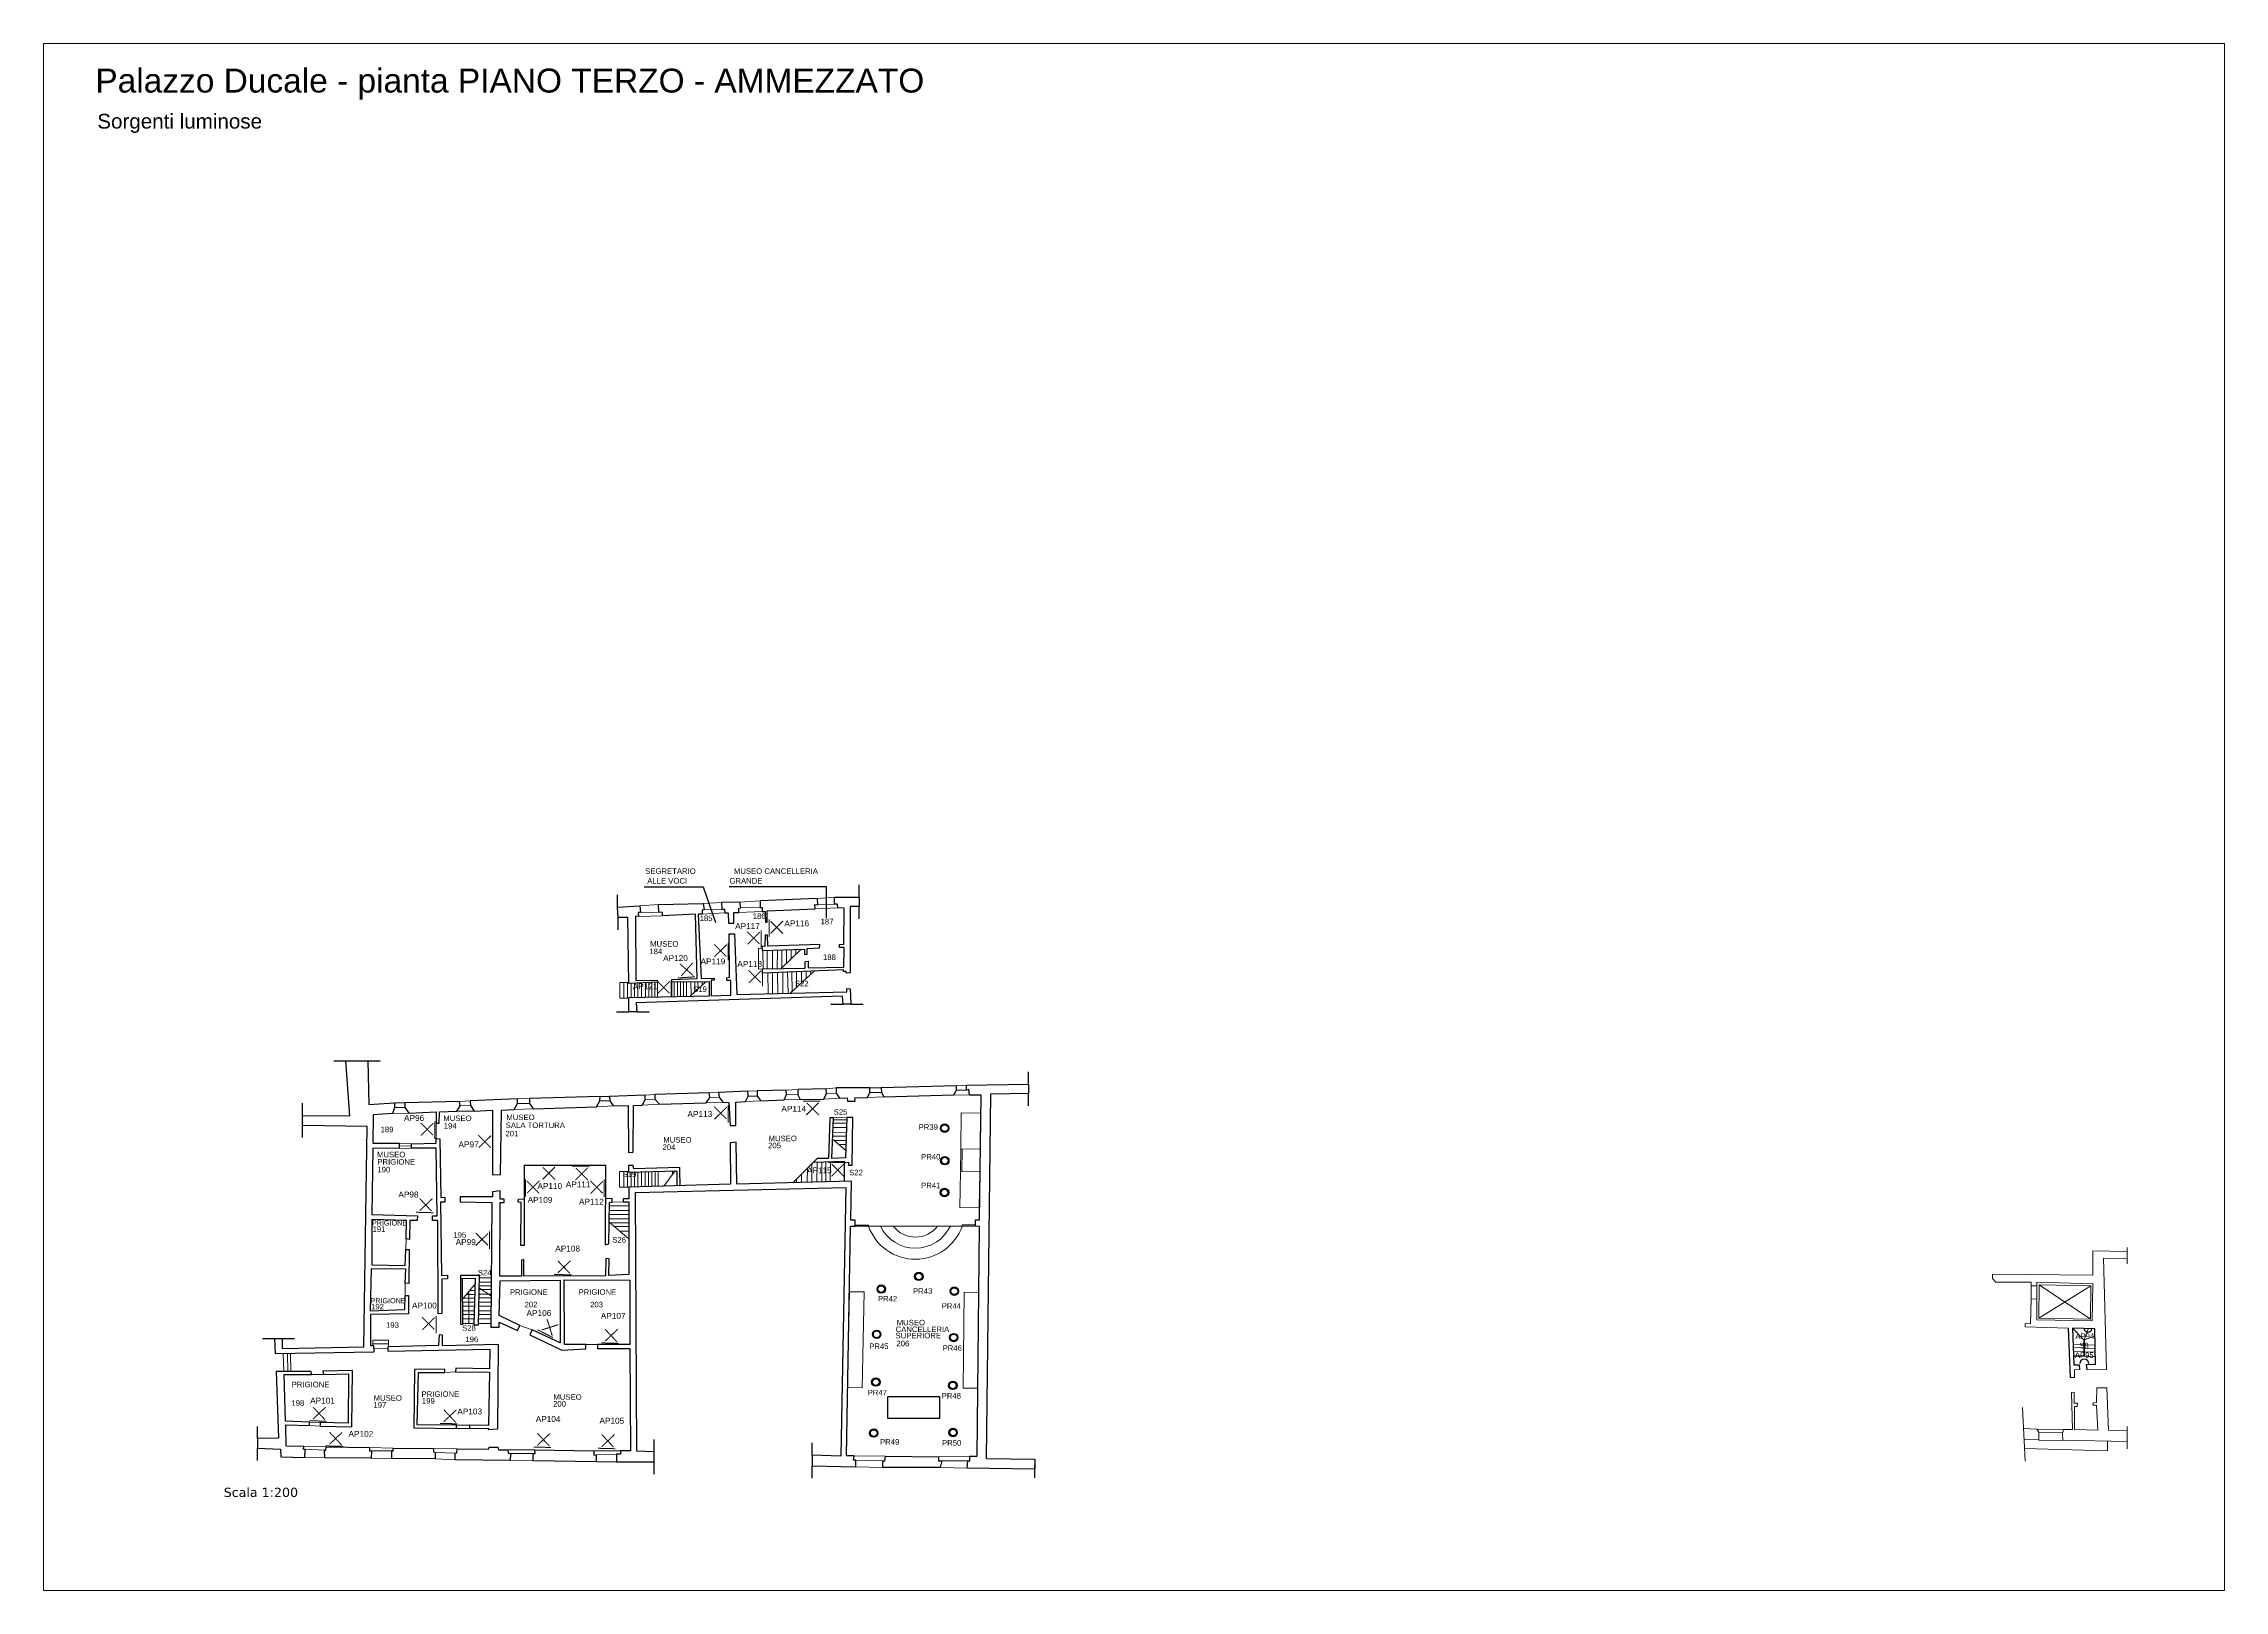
# Model space of a CAD drawing. Header units: millimetres. Extents: x 195 to 76808, y -2861 to 4318.
# Drawn here: x 62052 to 67972, y 109 to 4309 of the extents above; entities that cross this region are included whole.
import ezdxf
from ezdxf.enums import TextEntityAlignment as Align

# ---------------------------------------------------------------- set-up
doc = ezdxf.new("R2010")
doc.units = ezdxf.units.MM
for name, color, linetype, lineweight in [('_sottile', 253, 'Continuous', 5), ('LAMPADINE', 30, 'Continuous', 30), ('muri', 7, 'Continuous', 9), ('num.vani', 66, 'Continuous', 9)]:
    doc.layers.add(name, color=color, linetype=linetype, lineweight=lineweight)
doc.styles.add('ducale_200', font='arial.ttf', dxfattribs={"height": 1})
doc.styles.get("Standard").update_dxf_attribs({"font": 'arial.ttf'})

# ---------------------------------------------------------------- blocks, each defined once
blk = doc.blocks.new('re')
at = {"const_width": 0.3}
for points in [[(51.55, 419.05), (51.66, 413.81)], [(55.72, 418.12), (52.08, 414.34)], [(52.09, 417.95), (55.87, 414.31)]]:
    blk.add_lwpolyline(points, dxfattribs=at)
blk = doc.blocks.new('FB')
h = blk.add_hatch(color=256)
edge = h.paths.add_edge_path(flags=16)
edge.add_arc((323.34, 430.98), 1.01, 0, 360)
edge = h.paths.add_edge_path()
edge.add_arc((323.34, 430.98), 1.27, 0, 360)
for radius in [1.27, 1.01]:
    blk.add_circle((323.34, 430.98), radius)

msp = doc.modelspace()

# ---------------------------------------------------------------- linework, layer by layer
at = {"layer": '_sottile'}
for p, q in [((64542.6, 1405.8), (64541.3, 1307.8)), ((64596, 1405), (64542.6, 1405.8)), ((64541.3, 1307.8), (64540.5, 1246.1)), ((64541.3, 1307.8), (64594.7, 1307)), ((64545.3, 1307.7), (64544.5, 1246)), ((63615.3, 1246.3), (63615.3, 1203.8)), ((64141.4, 1271.2), (64085.9, 1215.8)), ((64540.5, 1246.1), (64539.2, 1148.1)), ((64593.9, 1245.4), (64540.5, 1246.1)), ((64539.2, 1148.1), (64592.5, 1147.4)), ((64255.3, 1100.6), (64291.1, 1100.7)), ((64255.3, 1097.6), (64581.5, 1098.2)), ((64291.1, 1097.7), (64291.1, 1100.7)), ((64545.7, 1101.2), (64581.5, 1101.2)), ((64545.7, 1098.2), (64545.7, 1101.2)), ((67615.1, 965), (67615.1, 1031.1)), ((67615.1, 1031.1), (67707.9, 1028.7)), ((67707.9, 1009), (67644, 1010.6)), ((67644, 1010.6), (67651.5, 708.6)), ((67707.9, 1040), (67707.9, 995.3)), ((67341.9, 955.9), (67342.7, 967.3)), ((67351.1, 945.3), (67341.9, 955.9)), ((67342.7, 967.3), (67615.1, 965)), ((67447.4, 945.3), (67351.1, 945.3)), ((67445.9, 833), (67447.4, 900.6)), ((67447.4, 935.5), (67447.4, 945.3)), ((67462.6, 935.5), (67447.4, 935.5)), ((67447.4, 900.6), (67462.6, 899.8)), ((67614.4, 940.8), (67462.6, 946.1)), ((67462.6, 946.1), (67462.6, 935.5)), ((67462.6, 899.8), (67462.6, 843.6)), ((67612.8, 840.6), (67614.4, 940.8)), ((67430.7, 824.1), (67430.7, 833.1)), ((67430.7, 833.1), (67445.9, 833)), ((67462.6, 843.6), (67612.8, 840.6)), ((67548.3, 820.9), (67430.7, 824.1)), ((67565, 687.3), (67553.7, 686.6)), ((67578.7, 708.6), (67565, 707.8)), ((67565, 707.8), (67565, 687.3)), ((67651.5, 708.6), (67599.2, 707.8)), ((67625.7, 659.2), (67625, 619)), ((67652.3, 658.5), (67625.7, 659.2)), ((67656.9, 543.9), (67652.3, 658.5)), ((67423.9, 605), (67431, 460)), ((67563.8, 647.1), (67557, 646.4)), ((67557, 646.4), (67559.2, 545.5)), ((67563.8, 616.8), (67563.8, 647.1)), ((67572.9, 616.8), (67563.8, 616.8)), ((67564.5, 608.4), (67572.1, 608.4)), ((67565.3, 545.5), (67564.5, 608.4)), ((67572.1, 608.4), (67572.9, 616.8)), ((67615.9, 618.3), (67615.1, 611.4)), ((67615.1, 611.4), (67625, 611.4)), ((67625, 619), (67615.9, 618.3)), ((67625, 611.4), (67628, 543.9)), ((67462.8, 547), (67426.7, 548.1)), ((67468.1, 538.6), (67463.1, 546.5)), ((67463.1, 546.5), (67536.2, 545.7)), ((67468.1, 516.9), (67468.1, 538.6)), ((67532.6, 536.4), (67468.1, 538.6)), ((67536.2, 545.7), (67532.6, 536.4)), ((67532.6, 536.4), (67533.4, 516.4)), ((67536.2, 545.7), (67559.2, 545.5)), ((67628, 543.9), (67565.3, 545.5)), ((67707.7, 542.4), (67656.9, 543.9)), ((67707.9, 541.7), (67707.7, 542.4)), ((67707.9, 553.7), (67707.9, 492.8)), ((67428.1, 518.4), (67468.1, 517.3)), ((67468.1, 516.9), (67533.4, 516.1)), ((67533.4, 516.4), (67707.9, 512.9))]:
    msp.add_line(p, q, dxfattribs=at)
for points in [[(63670.4, 1967.2), (63721.2, 1971)], [(63842.6, 1974), (63891.9, 1976.3)], [(63844.5, 1956.5), (63892.7, 1958.1)], [(63942, 1977.8), (63996.6, 1980.8)], [(63996.6, 1963.4), (63944.3, 1961.9)], [(64146.1, 1959.6), (64207.6, 1961.9)], [(64153, 1987.7), (64199.2, 1991.4)], [(64153.7, 1970.2), (64199.2, 1971.7)], [(63666.6, 1938.3), (63732.2, 1940.6)], [(63721.6, 1950.1), (63671.9, 1949.7)], [(63839.9, 1945.2), (63901, 1949)], [(63939, 1949.7), (64002.7, 1952)], [(64001.7, 1852.7), (63992.5, 1851.8), (63992.8, 1795.7), (64003.5, 1796.2)], [(64004.2, 1846.6), (64005, 1796.2)], [(64015.6, 1847), (64015.6, 1796.4)], [(64030, 1847.4), (64030, 1796.8)], [(64043.7, 1847.9), (64042.9, 1797)], [(64107.9, 1850), (64054.4, 1797.3)], [(64055.8, 1848.3), (64055.8, 1798.7)], [(64068, 1848.7), (64068, 1810.7)], [(64080.9, 1849.1), (64080.9, 1823.4)], [(64093.8, 1849.5), (64093.8, 1836.1)], [(64017.8, 1785.6), (64018.7, 1728.8)], [(64030.8, 1786.1), (64030, 1729.1)], [(64043.6, 1786.6), (64045.3, 1729.5)], [(64058.1, 1787.1), (64058.1, 1729.8)], [(64070.9, 1787.6), (64072.7, 1730.1)], [(64143.8, 1790.5), (64078.3, 1730.3)], [(64083.1, 1788.1), (64083.9, 1735.4)], [(64095.2, 1788.5), (64095.9, 1746.4)], [(64108.9, 1789.1), (64109.4, 1758.8)], [(64121.8, 1789.5), (64122.1, 1770.6)], [(64133.9, 1790), (64134.2, 1781.7)], [(63640, 1759.2), (63615.7, 1759.2), (63615.7, 1716.8), (63640.8, 1716.8)], [(63627.1, 1759.2), (63627.1, 1716.8)], [(63637, 1716.8), (63637, 1759.2)], [(63646.8, 1719.2), (63646.8, 1757.2)], [(63655.9, 1719.3), (63655.9, 1757.6)], [(63665, 1719.5), (63665, 1757.9)], [(63674.9, 1719.7), (63674.9, 1758.3)], [(63685.5, 1720), (63685.5, 1758.7)], [(63694.6, 1720.2), (63694.6, 1759.1)], [(63703, 1720.3), (63703, 1759.4)], [(63711.3, 1720.5), (63711.3, 1759.7)], [(63718, 1720.6), (63718.2, 1760)], [(63757.6, 1760), (63757.5, 1721.5)], [(63763.7, 1760.1), (63763.7, 1721.6)], [(63772.8, 1760.2), (63772.8, 1721.8)], [(63781.1, 1760.4), (63781.1, 1722)], [(63788.7, 1760.5), (63788.7, 1722.1)], [(63797.1, 1760.6), (63797.1, 1722.3)], [(63849.5, 1761.4), (63807.2, 1722.5)], [(63808.4, 1760.8), (63809.3, 1724.4)], [(63819.8, 1760.9), (63819.8, 1734.1)], [(63828, 1761.1), (63829.1, 1742.6)], [(63839.6, 1752.3), (63839.6, 1761.2)], [(64529.9, 1479.1), (64557.2, 1480.7)], [(63004.7, 1432.9), (63032.8, 1432.9)], [(63180.8, 1436.6), (63209.6, 1438.2)], [(63182.3, 1424.5), (63210.3, 1425.3)], [(63337.8, 1431.3), (63370.5, 1430.6)], [(63338.6, 1443.5), (63371.2, 1444.2)], [(63552.6, 1422.2), (63598.1, 1424.5)], [(63561.7, 1438.2), (63589, 1438.2)], [(63562.4, 1449.5), (63588.2, 1450.3)], [(63676.3, 1426), (63723.3, 1429.1)], [(63684.6, 1453.3), (63711.2, 1455.6)], [(63684.6, 1441.2), (63711.2, 1442.7)], [(63850, 1432.9), (63895.6, 1434.4)], [(63858.9, 1459.4), (63884.2, 1460.9)], [(63859.9, 1447.3), (63885.7, 1448.4)], [(63957, 1435.9), (63998.8, 1438.2)], [(63963.1, 1464.7), (63988.9, 1465.5)], [(63964.6, 1451.1), (63988.9, 1451.1)], [(64062.5, 1440.4), (64105.7, 1442)], [(64067.8, 1467), (64098.9, 1469.3)], [(64068.6, 1454.9), (64098.9, 1454.1)], [(64170.2, 1442.7), (64212.7, 1445)], [(64176.3, 1470.8), (64202.9, 1473.1)], [(64177.1, 1457.9), (64203.6, 1458.7)], [(64288.6, 1447.3), (64332.6, 1448.8)], [(64294.7, 1473.1), (64325.8, 1473.1)], [(64294.7, 1460.9), (64326.6, 1460.9)], [(64522.3, 1454.1), (64564.8, 1453.3)], [(64529.9, 1467), (64557.2, 1467)], [(62998.6, 1403.3), (63043.4, 1404.8)], [(63004.7, 1420), (63032.8, 1420)], [(63117.8, 1377.5), (63117, 1335.7)], [(63173.9, 1410.1), (63220.2, 1410.1)], [(63329.5, 1414.6), (63381.1, 1416.2)], [(64231.5, 1365.3), (64195, 1365.3)], [(64231.9, 1377.5), (64195.5, 1377.5)], [(64232.3, 1386.6), (64195.9, 1386.6)], [(64232.5, 1392.6), (64196.1, 1391.9)], [(63016.9, 1322.8), (63050.2, 1321.3)], [(63016.9, 1315.6), (63050.2, 1315.2)], [(63016.9, 1308.4), (63050.2, 1309.2)], [(64229.4, 1303.4), (64193.7, 1334)], [(64230.7, 1342.6), (64194.1, 1342.6)], [(64231.1, 1352.3), (64194.5, 1353.3)], [(64230.3, 1330.4), (64197.9, 1330.4)], [(64229.9, 1319.8), (64210.3, 1319.8)], [(63639.6, 1246.3), (63615.3, 1246.3), (63615.3, 1203.8), (63640.3, 1203.8)], [(63626.7, 1246.3), (63626.7, 1203.8)], [(63636.5, 1203.8), (63636.5, 1246.3)], [(63646.4, 1204), (63646.4, 1244.2)], [(63655.5, 1204.3), (63655.5, 1244.5)], [(63664.6, 1204.5), (63664.6, 1244.7)], [(63674.5, 1204.8), (63674.5, 1245)], [(63685.1, 1205.2), (63685.1, 1245.3)], [(63694.2, 1205.4), (63694.2, 1245.6)], [(63703.1, 1205.7), (63703.1, 1245.8)], [(63712, 1205.9), (63712, 1246)], [(63720.1, 1206.1), (63720.3, 1246.2)], [(63766.1, 1247.6), (63735.8, 1206.7)], [(63759, 1247.4), (63759, 1238)], [(64124.7, 1216.7), (64125.5, 1255.3)], [(64137.6, 1217), (64137.6, 1267.4)], [(64150.5, 1217.3), (64151.4, 1271.6)], [(64164.2, 1217.7), (64164.2, 1272.1)], [(64175.6, 1217.9), (64175.6, 1272.5)], [(64186.9, 1218.2), (64187.8, 1272.9)], [(64095.9, 1216), (64095.9, 1225.7)], [(64109.5, 1216.3), (64109.5, 1239.4)], [(63640.6, 1129.3), (63587.6, 1129.3)], [(63640.6, 1140), (63587.8, 1140)], [(63640.6, 1152.9), (63588.1, 1152.9)], [(63625.4, 1163.5), (63595.1, 1162.7)], [(63640.6, 1063.7), (63587.1, 1108.2)], [(63640.6, 1117.9), (63587.3, 1117.9)], [(63640.6, 1106.6), (63589.1, 1106.6)], [(63640.6, 1096.7), (63601, 1096.7)], [(63616.5, 1083.8), (63640.6, 1083.8)], [(63035.8, 1063.3), (63035.1, 1034.5)], [(63266.9, 957.5), (63233.7, 957.5)], [(63033.5, 943.4), (63033.5, 909.3)], [(63224, 941.7), (63188.3, 898.5)], [(63222.7, 891.8), (63188.3, 891.8)], [(63223, 902.7), (63191.7, 902.7)], [(63223.2, 912.6), (63199.9, 912.6)], [(63206, 835.3), (63206, 855.7), (63205.8, 916.8)], [(63223.5, 922.9), (63208.5, 922.9)], [(63223.8, 935.3), (63219.2, 935.3)], [(63266.4, 891.8), (63232.5, 891.8)], [(63266.5, 902.8), (63232.7, 902.8)], [(63266.5, 912.7), (63232.9, 912.7)], [(63266.7, 925.6), (63233.1, 925.6)], [(63266.5, 908.9), (63233.2, 930.6)], [(63266.7, 935.5), (63233.3, 935.5)], [(63266.8, 946.1), (63233.5, 946.1)], [(67447.4, 935.5), (67447.4, 900.6)], [(67462.6, 935.5), (67462.6, 899.8)], [(67609, 936.2), (67608.3, 845.2), (67467.9, 848.2), (67469.4, 938.5), (67609, 936.2)], [(67609, 936.2), (67467.9, 848.2)], [(67608.3, 845.2), (67469.4, 938.5)], [(63222.4, 880.4), (63188.4, 880.4)], [(63222, 868.3), (63188.5, 868.3)], [(63221.7, 857.7), (63188.6, 857.7)], [(63221.4, 846), (63188.6, 846)], [(63221.1, 833.9), (63188.7, 833.9)], [(63265.8, 833.9), (63231.3, 833.9)], [(63265.9, 846), (63231.6, 846)], [(63266, 857.7), (63231.8, 857.7)], [(63266.1, 868.3), (63232, 868.3)], [(63266.3, 880.4), (63232.2, 880.4)], [(62988.4, 770.5), (62988.2, 788.6), (62945.3, 788.4), (62945.5, 773.8)], [(62988.3, 778.4), (62945.5, 778)], [(63344.7, 828.1), (63378, 815.9)], [(63523.7, 776.5), (63555.6, 776.5)], [(67590.2, 789.2), (67559.9, 820.9)], [(67590.2, 775.5), (67561.1, 776.1)], [(67562.1, 744.2), (67591.9, 744.5), (67592, 789.1), (67590.2, 789.2), (67590.2, 746.2), (67562.1, 746)], [(67591.1, 789.1), (67601.6, 819.4)], [(67592, 789.1), (67620.1, 799.2)], [(67592, 775.4), (67620.7, 774.9)], [(62702.3, 751.1), (62703.7, 703.5)], [(62713.5, 751.3), (62714.3, 703.4)], [(62722.2, 751.5), (62723, 703.3)], [(62986.5, 765.3), (62947.7, 764.7)], [(67590.2, 767), (67561.4, 768.1)], [(67590.2, 757.3), (67561.7, 758.1)], [(67591.9, 744.5), (67621.4, 744.2)], [(67592, 766.8), (67620.9, 765.9)], [(67592, 757), (67621.2, 755.9)], [(62811.2, 695.3), (62779.3, 695.3)], [(63140.5, 700.6), (63170.1, 702.1)], [(62774, 565.5), (62802.1, 564.8)], [(62802.1, 554.9), (62774, 556.4)], [(63172.4, 557.2), (63207.3, 557.2)], [(63172.4, 548.8), (63208.8, 548.1)], [(67707.7, 542.4), (67707.9, 542.4)], [(62758.1, 499.5), (62818.5, 498.8)], [(62814.2, 489.9), (62761.9, 491.9)], [(62936.7, 496.7), (63000.9, 495)], [(62997.1, 487.4), (62941.5, 488.1)], [(63110.2, 494.2), (63174.7, 493.4)], [(63168.6, 481.3), (63114.7, 483.6)], [(63312, 490.4), (63385.6, 490.8)], [(63380.3, 480.5), (63320.4, 480.5)], [(63545, 488.1), (63617.8, 488.1)], [(63607.2, 479), (63551.4, 476.8)], [(64337.2, 473), (64252.2, 474.5)], [(67654.6, 513.8), (67654.8, 488), (67429.3, 493.7)], [(62761.1, 469.9), (62814.8, 468.9)], [(62939.5, 467.9), (62997.1, 466.9)], [(63114.7, 466.1), (63168.6, 463.1)], [(63317.3, 461.6), (63381.1, 460.8)], [(63551.4, 457.8), (63607.2, 457.8)], [(64256.7, 462.3), (64329.6, 460.8)], [(64329.6, 442.6), (64256.7, 444.1)], [(64566.3, 473), (64481.4, 471.4)], [(64485.9, 442.6), (64558.8, 441.1)], [(64490.5, 460.8), (64560.3, 460.8)]]:
    msp.add_lwpolyline(points, dxfattribs=at)
for points in [[(64239.1, 919.8), (64234.3, 659.9), (64274.3, 659.1), (64279.1, 919.1)], [(64590.4, 917.9), (64587.9, 657.9), (64547.9, 658.3), (64550.4, 918.2)]]:
    msp.add_lwpolyline(points, close=True, dxfattribs=at)
for radius, start, end in [(135, 199.57153, 340.62909), (105, 205.47724, 334.72338), (75, 216.97021, 323.23041)]:
    msp.add_arc((64418.3, 1142.9), radius, start, end, dxfattribs=at)
at = {"layer": 'LAMPADINE'}
for centre, radius, start, end in [((67601.4, 821.1), 11, 179.20654, 359.20654), ((67591.7, 724.9), 12.1, 359.59075, 179.59075)]:
    msp.add_arc(centre, radius, start, end, dxfattribs=at)
at = {"layer": 'muri', "linetype": 'ByBlock', "lineweight": 30}
for p, q in [((63912.7, 2020), (64176.1, 2020)), ((64176.1, 2020), (64176.1, 1935.4)), ((64186.3, 1391.9), (64182.4, 1281.9)), ((64196.1, 1391.9), (64186.3, 1391.9)), ((64191.5, 1281.1), (64196.1, 1391.9)), ((64232.5, 1392.6), (64228.7, 1283.4)), ((64248.4, 1392.6), (64232.5, 1392.6)), ((64246.9, 1263.6), (64248.4, 1392.6)), ((64594.7, 1307), (64596, 1405)), ((63932, 1325.9), (63915.3, 1324.3)), ((63915.3, 1324.3), (63916.8, 1212)), ((63933.5, 1212), (63932, 1325.9)), ((63356, 1263.7), (63577.4, 1263.5)), ((63356, 1263.7), (63356, 1045.1)), ((63577.4, 1263.5), (63576.1, 1047.4)), ((64152, 1281.9), (64141.4, 1271.2)), ((64141.4, 1271.2), (64224.9, 1274.3)), ((64182.4, 1281.9), (64152, 1281.9)), ((64228.7, 1283.4), (64191.5, 1281.1)), ((64224.9, 1274.3), (64224.9, 1269.7)), ((64224.9, 1269.7), (64237, 1271.2)), ((64237, 1271.2), (64237, 1263.6)), ((64237, 1263.6), (64246.9, 1263.6)), ((64592.5, 1147.4), (64593.9, 1245.4)), ((63291.5, 1193.8), (63270.3, 1190.8)), ((63270.3, 1190.8), (63270.3, 1177.1)), ((63291.5, 1171.1), (63291.5, 1193.8)), ((63916.8, 1212), (63640.3, 1203.8)), ((63640.3, 1203.8), (63640.6, 1171.8)), ((63658.8, 1189.3), (64229.4, 1202.9)), ((63661.8, 486.6), (63658.8, 1189.3)), ((64244.6, 1219.6), (63933.5, 1212)), ((64229.4, 1202.9), (64215.8, 473)), ((64242.7, 1113.8), (64244.6, 1219.6)), ((63182.3, 1177.1), (63182.3, 1163.5)), ((63270.3, 1177.1), (63182.3, 1177.1)), ((63182.3, 1163.5), (63268.8, 1162)), ((63268.8, 1162), (63265.7, 823.5)), ((63290, 961.6), (63291.5, 1162)), ((63302.2, 1171.1), (63291.5, 1171.1)), ((63291.5, 1162), (63302.2, 1162)), ((63302.2, 1162), (63302.2, 1171.1)), ((63340.4, 1162.7), (63340.9, 1171.3)), ((63348.2, 1162.5), (63340.4, 1162.7)), ((63340.9, 1171.3), (63356, 1172.1)), ((63347.7, 1045.1), (63348.2, 1162.5)), ((63595.1, 1172.6), (63576.9, 1171.8)), ((63586, 1049.7), (63588.2, 1162)), ((63588.2, 1162), (63595.1, 1162.7)), ((63595.1, 1162.7), (63595.1, 1172.6)), ((63625.4, 1171.8), (63625.4, 1163.5)), ((63640.6, 1171.8), (63625.4, 1171.8)), ((63625.4, 1163.5), (63640.6, 1163.5)), ((63640.6, 1163.5), (63640.6, 966.2)), ((64230.9, 474.5), (64242.4, 1098.2)), ((64242.4, 1098.2), (64255.3, 1097.6)), ((64255.3, 1113.8), (64242.7, 1113.8)), ((64255.3, 1097.6), (64255.3, 1113.8)), ((63356, 1045.1), (63347.7, 1045.1)), ((63355.3, 1007.2), (63349.2, 1005.6)), ((63355.3, 961.6), (63355.3, 1007.2)), ((63576.1, 1047.4), (63586, 1049.7)), ((63578.4, 1010.2), (63576.9, 963.1)), ((63587.5, 1008.7), (63578.4, 1010.2)), ((63586, 963.9), (63587.5, 1008.7)), ((63288.5, 855.4), (63291.5, 949.5)), ((63349.2, 961.6), (63290, 961.6)), ((63291.5, 949.5), (63453.9, 951)), ((63349.2, 1005.6), (63349.2, 961.6)), ((63576.9, 963.1), (63355.3, 961.6)), ((63453.9, 951), (63453.9, 781)), ((63464.6, 952.5), (63643.6, 951)), ((63466.1, 776.5), (63464.6, 952.5)), ((63640.6, 966.2), (63586, 963.9)), ((63643.6, 951), (63643.6, 776.5)), ((63344.7, 828.1), (63288.5, 855.4)), ((63288.5, 837.2), (63338.6, 814.4)), ((63288.5, 823.5), (63288.5, 837.2)), ((63265.7, 823.5), (63288.5, 823.5)), ((63338.6, 814.4), (63344.7, 828.1)), ((63378, 815.9), (63372, 802.3)), ((63372, 802.3), (63458.5, 761.3)), ((63453.9, 781), (63378, 815.9)), ((63523.7, 776.5), (63466.1, 776.5)), ((63523.7, 764.3), (63523.7, 776.5)), ((63643.6, 776.5), (63555.6, 776.5)), ((63555.6, 776.5), (63555.6, 765.9)), ((67553.7, 686.6), (67548.3, 820.9)), ((67619.7, 819.4), (67559.7, 820.9)), ((67559.7, 820.9), (67562.8, 721.5)), ((67621.9, 722.2), (67619.7, 819.4)), ((63458.5, 761.3), (63523.7, 764.3)), ((63555.6, 765.9), (63643.6, 765.9)), ((63643.6, 765.9), (63645.1, 488.1)), ((67562.8, 721.5), (67577.2, 721.5)), ((67577.2, 721.5), (67578.7, 708.6)), ((67599.2, 707.8), (67597.7, 723)), ((67597.7, 723), (67621.9, 722.2)), ((63617.8, 479), (63607.2, 479)), ((63607.2, 479), (63607.2, 457.8)), ((63617.8, 488.1), (63617.8, 479)), ((63645.1, 488.1), (63617.8, 488.1)), ((63708.9, 485.1), (63661.8, 486.6)), ((63708.9, 457.8), (63708.9, 485.1)), ((64138.4, 476), (64138.4, 447.2)), ((64215.8, 473), (64138.4, 476)), ((64252.2, 474.5), (64230.9, 474.5)), ((64250.7, 462.3), (64252.2, 474.5)), ((63607.2, 457.8), (63708.9, 457.8)), ((64138.4, 447.2), (64256.7, 444.1)), ((64256.7, 462.3), (64250.7, 462.3)), ((64256.7, 444.1), (64256.7, 462.3))]:
    msp.add_line(p, q, dxfattribs=at)
at = {"layer": 'muri', "linetype": 'Continuous', "ltscale": 0.1}
msp.add_lwpolyline([(62051.8, 4308.8), (67971.8, 4308.8), (67971.8, 108.8), (62051.8, 108.8)], close=True, dxfattribs=at)
at = {"layer": 'muri', "linetype": 'ByBlock', "lineweight": 30}
for points in [[(63682, 2019.6), (63842, 2019.6), (63875.9, 1921.9)], [(64266, 1991.4), (64266, 2024.8)], [(63609.6, 1964.1), (63609.6, 1997.5)], [(63942, 1977.8), (63891.9, 1976.3), (63892.7, 1958.1), (63900.3, 1958.1), (63901, 1949), (63910.1, 1949), (63910.9, 1920.9), (63925.3, 1920.9), (63925.3, 1949.7), (63939, 1949.7), (63939, 1961.1), (63944.3, 1961.9), (63942, 1977.8)], [(64153, 1987.7), (63996.6, 1980.8), (63996.6, 1963.4), (64002.7, 1963.4), (64002.7, 1952), (64010.3, 1952), (64011.1, 1923.2), (64015.6, 1923.2), (64016.4, 1954.3), (64146.1, 1959.6), (64145.4, 1971), (64153.7, 1970.2), (64153, 1987.7)], [(64266, 1932.3), (64266, 1965.6)], [(63611.2, 1902.7), (63611.2, 1936.1)], [(64159, 1862.4), (64017.9, 1857.9), (64017.1, 1887.5), (64010.3, 1887.5), (64009.8, 1857.4), (64001.4, 1857.9), (64002, 1846.5), (64117.3, 1850.3), (64117.3, 1835.1), (64124.1, 1835.9), (64124.1, 1851.8), (64158.3, 1853.3), (64159, 1862.4)], [(63607.4, 1679.6), (63640.8, 1679.6)], [(63662, 1679.6), (63695.4, 1679.6)], [(64188.7, 1700.8), (64222, 1700.8)], [(64243.1, 1700.8), (64276.5, 1700.8)], [(62938.7, 867.5), (63032, 871.3), (63033.5, 909.3), (63041.9, 909.3), (63041.9, 860), (62939.5, 857.7), (62939.5, 774.2), (62947.6, 773.6), (62947.8, 756), (62681.5, 750.7), (62679.2, 793.2), (62699.7, 793.2), (62699.7, 765.9), (62921.2, 770.4), (62930.3, 1368.4), (62754.3, 1371.4), (62754.3, 1398.7), (62883.3, 1397.2), (62872.5, 1546.7), (62931.9, 1546.7), (62934.9, 1428.3), (63004.7, 1432.9), (63004.7, 1420), (62998.6, 1403.3), (62946.3, 1400.2), (62945.5, 1322.8), (63016.9, 1322.8), (63016.9, 1308.4), (62945.5, 1309.2), (62943.2, 1129.3), (63066.9, 1126.3), (63066.2, 1113.4), (63045.7, 1113.4), (63044.9, 1061.8), (63035.8, 1063.3), (63037.3, 1113.4), (62943.2, 1115.7), (62942.5, 992.7), (63033.5, 991.2), (63035.1, 1034.5), (63044.2, 1034.5), (63043.4, 941.9), (63033.5, 943.4), (63035.1, 981.4), (62941, 982.1), (62938.7, 869.1)], [(62839.2, 1546.7), (62872.5, 1546.7)], [(62931.9, 1546.7), (62965.2, 1546.7)], [(64725.7, 1483.7), (64725.7, 1517)], [(62754.3, 1398.7), (62754.3, 1432.1)], [(63180.8, 1436.6), (63032.8, 1432.9), (63032.8, 1420), (63043.4, 1404.8), (63117, 1407.8), (63117.8, 1377.5), (63125.4, 1377.5), (63126.9, 1408.6), (63173.9, 1410.1), (63182.3, 1424.5), (63180.8, 1436.6)], [(63338.6, 1443.5), (63209.6, 1438.2), (63210.3, 1425.3), (63220.2, 1410.1), (63270.3, 1412.4), (63270.3, 1237.1), (63292.3, 1237.8), (63294.6, 1413.1), (63329.5, 1414.6), (63337.8, 1431.3), (63338.6, 1443.5)], [(63562.4, 1449.5), (63371.2, 1444.2), (63370.5, 1430.6), (63381.1, 1416.2), (63552.6, 1422.2), (63561.7, 1438.2), (63562.4, 1449.5)], [(63684.6, 1453.3), (63588.2, 1450.3), (63589, 1438.2), (63598.1, 1424.5), (63638.3, 1425.3), (63639.8, 1297.8), (63652, 1298.5), (63653.5, 1425.3), (63676.3, 1426), (63684.6, 1441.2), (63684.6, 1453.3)], [(63858.9, 1459.4), (63711.2, 1455.6), (63711.2, 1442.7), (63723.3, 1429.1), (63850, 1432.9), (63859.9, 1447.3), (63858.9, 1459.4)], [(63963.1, 1464.7), (63884.2, 1460.9), (63885.7, 1448.4), (63895.6, 1434.4), (63912.2, 1433.6), (63915.3, 1371.4), (63930.5, 1371.4), (63930.5, 1434.4), (63957, 1435.9), (63964.6, 1451.1), (63963.1, 1464.7)], [(64067.8, 1467), (63988.9, 1465.5), (63988.9, 1451.1), (63998.8, 1438.2), (64062.5, 1440.4), (64068.6, 1454.9), (64067.8, 1467)], [(64176.3, 1470.8), (64098.9, 1469.3), (64098.9, 1454.1), (64105.7, 1442), (64170.2, 1442.7), (64177.1, 1457.9), (64176.3, 1470.8)], [(64294.7, 1473.1), (64202.9, 1473.1), (64203.6, 1458.7), (64212.7, 1445), (64233.2, 1446.5), (64234, 1437.4), (64254.5, 1437.4), (64253.7, 1446.5), (64288.6, 1447.3), (64294.7, 1460.9), (64294.7, 1473.1)], [(64529.9, 1479.1), (64325.8, 1473.1), (64326.6, 1460.9), (64332.6, 1448.8), (64522.3, 1454.1), (64529.9, 1467), (64529.9, 1479.1)], [(64725.7, 1424.6), (64725.7, 1457.9)], [(62754.3, 1338.1), (62754.3, 1371.4)], [(63127.6, 1335), (63129.9, 1175.6), (63141.3, 1176.4), (63141.3, 1162.7), (63129.2, 1162.7), (63131.7, 963.9), (63148.2, 964.4), (63148.6, 954.5), (63132.5, 954), (63133, 860.7), (63123.1, 860), (63121.6, 1113.4), (63107.9, 1113.4), (63107.9, 1126.3), (63120.1, 1126.3), (63117.8, 1309.9), (63050.2, 1309.2), (63050.2, 1321.3), (63117, 1323.6), (63117, 1335.7), (63127.6, 1335)], [(63780.2, 1208), (63778.7, 1247.7), (63778.7, 1256.8), (63654.3, 1253.8), (63652, 1262.9), (63639.6, 1262.9), (63639.6, 1244), (63770.4, 1247.7), (63770.4, 1207.7)], [(64224.9, 1269.7), (64224.9, 1219.1)], [(63184.2, 954.4), (63184.2, 964.3), (63233.9, 964.3), (63231.2, 828.8), (63221, 829.2), (63224.4, 955.6), (63184.2, 954.4)], [(63188, 954.5), (63188.7, 830.7), (63184.2, 831.1), (63184.2, 954.4)], [(62645.8, 793.2), (62679.2, 793.2)], [(62699.7, 793.2), (62733, 793.2)], [(63287, 776.5), (63134.5, 772.7), (63134.5, 801.5), (63125.4, 802.3), (63123.8, 773.4), (62986.5, 770.4), (62986.5, 758.3), (63263.5, 763.6), (63261.9, 710.5), (63170.9, 712), (63170.1, 702.1), (63261.9, 701.4), (63259.7, 556.4), (63207.3, 557.2), (63208.8, 548.1), (63258.2, 549.6), (63258.9, 545.8), (63284.7, 547.3), (63287, 776.5)], [(62802.1, 564.8), (62802.1, 554.9), (62888.6, 552.6), (62890.1, 705.9), (62809.7, 704.4), (62811.2, 695.3), (62879.5, 696.8), (62878.7, 563.3), (62802.1, 564.8)], [(63141.3, 709.7), (63058.6, 708.9), (63057.1, 550.4), (63172.4, 548.8), (63172.4, 557.2), (63066.2, 558.7), (63069.2, 700.6), (63140.5, 700.6), (63141.3, 709.7)], [(62632.1, 520.8), (62632.1, 554.1)], [(62632.1, 461.8), (62632.1, 495.1)], [(62939.5, 467.9), (62814.8, 468.9), (62814.2, 489.9), (62818.3, 489.9), (62818.5, 498.8), (62936.7, 496.7), (62936.7, 488.1), (62941.5, 488.1), (62941.2, 467.6), (62939.5, 467.9)], [(63114.7, 466.1), (62997.1, 466.9), (62997.1, 487.4), (63000.9, 487.4), (63000.9, 495), (63110.2, 494.2), (63110.2, 485.1), (63114.7, 483.6), (63114.7, 466.1)], [(63317.3, 461.6), (63168.6, 463.1), (63168.6, 481.3), (63173.9, 482.1), (63174.7, 493.4), (63259.7, 491.9), (63261.2, 498), (63284.7, 498), (63286.2, 490.4), (63312, 490.4), (63312.8, 481.3), (63320.4, 480.5), (63317.3, 461.6)], [(63551.4, 457.8), (63381.1, 460.8), (63380.3, 480.5), (63386, 480.2), (63385.6, 490.8), (63545, 488.1), (63545.4, 476.4), (63551.4, 476.8), (63551.4, 457.8)], [(63708.9, 485.1), (63708.9, 518.4)], [(64138.4, 476), (64138.4, 509.3)], [(63708.9, 424.4), (63708.9, 457.8)], [(64138.4, 413.8), (64138.4, 447.2)], [(64485.9, 442.6), (64329.6, 442.6), (64329.6, 460.8), (64335.7, 460.8), (64337.2, 473), (64481.4, 471.4), (64481.4, 460.8), (64490.5, 460.8), (64485.9, 442.6)], [(64742.4, 414.3), (64742.4, 447.6)]]:
    msp.add_lwpolyline(points, dxfattribs=at)
for points in [[(63609.6, 1964.1), (63670.4, 1967.2), (63671.9, 1949.7), (63665.8, 1949.7), (63666.6, 1938.3), (63658.2, 1939.8), (63659, 1764.6), (63717.4, 1766.1), (63718.2, 1760), (63640, 1757), (63637.7, 1936.1), (63611.2, 1936.1)], [(64222, 1700.8), (64220.5, 1722.1), (63660.5, 1703.9), (63662, 1679.6), (63640.8, 1679.6), (63640.8, 1719), (63859.3, 1723.6), (63859.3, 1761.5), (63757.6, 1760), (63757.6, 1767.6), (63825.9, 1770.6), (63821.4, 1945.2), (63732.2, 1940.6), (63731.8, 1949.7), (63721.6, 1950.1), (63721.2, 1971), (63842.6, 1974), (63844.5, 1956.5), (63839.2, 1956.2), (63839.9, 1945.2), (63828.9, 1945.2), (63836.5, 1770.6), (63871.9, 1771.1), (63872.2, 1765.6), (63863.6, 1765.8), (63863.6, 1723.1), (63917, 1725.1), (63917, 1764.6), (63906.3, 1764.6), (63906.3, 1772.1), (63913.9, 1773.7), (63912.4, 1892), (63927.6, 1892), (63933.7, 1726.6), (64232.6, 1734.2), (64232.6, 1743.3), (64241.7, 1741.8), (64243.1, 1700.8)], [(64266, 1965.6), (64241.7, 1965.6), (64241.7, 1785.8), (64230.4, 1785), (64230.4, 1789.6), (64223.5, 1789.6), (64222.8, 1793.4), (64003.7, 1785), (64003.5, 1796.2), (64118.8, 1798.7), (64119, 1816.3), (64127.2, 1816.9), (64127.2, 1798.9), (64224.3, 1801), (64225, 1854.1), (64212.1, 1854.1), (64212.1, 1862.4), (64224.3, 1863.2), (64225, 1961.1), (64207.6, 1961.9), (64206.8, 1972.5), (64199.2, 1971.7), (64199.2, 1991.4), (64266, 1991.4)], [(64742.4, 438.1), (64558.8, 441.1), (64560.3, 460.8), (64566.3, 460.8), (64566.3, 473), (64586.1, 473), (64592.1, 1096.7), (64581.5, 1098.2), (64581.5, 1114.9), (64592.1, 1114.9), (64596.7, 1453.3), (64564.8, 1453.3), (64563.3, 1468.5), (64557.2, 1467), (64557.2, 1480.7), (64725.7, 1483.7), (64725.7, 1457.9), (64622.5, 1456.4), (64610.4, 466.9), (64742.4, 465.3)], [(62632.1, 495.1), (62694.4, 492.7), (62695.9, 471.4), (62761.1, 469.9), (62761.9, 491.9), (62757.3, 491.2), (62758.1, 499.5), (62710.3, 500.3), (62709.5, 557.9), (62774, 556.4), (62774, 565.5), (62708, 568.6), (62705, 695.3), (62779.3, 695.3), (62777.8, 702.9), (62683, 703.6), (62689.8, 522.3), (62632.1, 520.8)], [(64342.9, 576.5), (64484.6, 576.5), (64484.6, 634.6), (64342.9, 634.6)]]:
    msp.add_lwpolyline(points, close=True, dxfattribs=at)
for points in [[(64214.6, 1315.4, 0, 13.4, 0), (64214.6, 1335.8, 0, 0, 0), (64214.4, 1396.9, 0, 0, 0)], [(63614.1, 1086.1, 0, 13.4, 0), (63614.1, 1106.5, 0, 0, 0), (63613.9, 1167.6, 0, 0, 0)], [(62682.6, 726.7, 0, 13.4, 0), (62703, 726.7, 0, 0, 0), (62731.7, 726.8, 0, 0, 0)]]:
    msp.add_lwpolyline(points, format="xyseb", dxfattribs=at)

# ---------------------------------------------------------------- block references
at = {"layer": 'LAMPADINE', "yscale": 9.033835601794294, "zscale": 9.033835601794319}
for p, xscale, rotation in [((64547, 5628.5), 9.033835601793955, 178.7657993924797), ((63490, 5660.3), -9.03383560179411, 180.9905986250345), ((64457.1, 5594.3), 9.033835601793955, 178.7657993924797), ((67577.2, 1497.1), 9.033835601794323, 92.88680344450167), ((64550.5, 5523.5), 9.033835601793955, 178.7657993924797), ((64302.8, 5494.7), 9.033835601793955, 178.7657993924797), ((64457.3, 5153.5), 9.033835601793955, 178.7657993924797), ((67889.6, 1971.9), -9.03383560179432, 91.04676835108546), ((63660.5, 5109.4), 9.033835601793955, 178.7657993924797), ((63817.4, 5075.8), 9.033835601793955, 178.7657993924797), ((67173.6, 1797), -9.03383560179432, 91.04676835108546), ((67263, 1795.3), -9.03383560179432, 91.04676835108546), ((67958.1, 1805.4), -9.03383560179432, 91.04676835108546), ((62812.5, 4952.5), -9.033835601793955, 181.2342006075203), ((64121, 4951.9), 9.033835601793955, 178.7657993924797), ((66821.6, 489.5), 9.033835601794292, 87.26131458470195), ((63809.6, 4810.7), 9.033835601793955, 178.7657993924797), ((67196.5, 320.7), 9.033835601794292, 87.26131458470195), ((63664.3, 4581.6), 9.033835601793955, 178.7657993924797), ((66497.5, -1399.3), 9.033835601794125, 61.49721871093715), ((67324.6, 134.8), 9.033835601794292, 87.26131458470195), ((66531.9, -76.6), 9.033835601794292, 87.26131458470195), ((66886.8, -83.7), 9.033835601794292, 87.26131458470195), ((66576.8, -144.9), 9.033835601794292, 87.26131458470195), ((67141, -147.9), 9.033835601794292, 87.26131458470195), ((67315.7, -151.3), 9.033835601794292, 87.26131458470195)]:
    msp.add_blockref('re', p, dxfattribs=dict(at, xscale=xscale, rotation=rotation))
at = {"layer": 'LAMPADINE', "xscale": 9.033835601794635, "yscale": 9.033835601794294, "zscale": 9.033835601794319}
for p in [(61576.8, -2529.5), (61577.1, -2617.8), (61576.3, -2704.3), (61506.7, -2932.1), (61404.6, -2966.4), (61603, -2972.1), (61392.3, -3089.3), (61601.3, -3098.2), (61389.9, -3218.9), (61598.9, -3227.9), (61384.2, -3357.4), (61599.7, -3355.8)]:
    msp.add_blockref('FB', p, dxfattribs=at)

# ---------------------------------------------------------------- texts
at = {"layer": 'LAMPADINE', "color": 150, "width": 767, "attachment_point": 1, "line_spacing_factor": 0.75, "style": 'ducale_200'}
for s, insert, char_height in [('AP117', (63929, 1920.7), 16), ('AP116', (64062.6, 1928), 16), ('AP120', (63733.5, 1833.6), 16), ('AP119 ', (63835.3, 1824.7), 16), ('AP118', (63935, 1817.8), 16), ('AP121', (63651.2, 1756.8), 16), ('AP114', (64054.6, 1424.5), 16), ('AP96 ', (63030.2, 1399.5), 16), ('AP113', (63799.7, 1410.4), 16), ('PR39', (64427.1, 1374.4), 15), ('AP97', (63178.1, 1327.7), 16), ('AP115', (64124.1, 1257.3), 16), ('PR40', (64433.9, 1293.8), 15), ('AP98', (63014.9, 1191.8), 16), ('AP110', (63392.3, 1214.8), 16), ('AP111', (63469.3, 1219.1), 16), ('PR41', (64433.9, 1215.6), 15), ('AP109', (63365.8, 1177.2), 16), ('AP112', (63505.3, 1172.3), 16), ('AP99', (63170.3, 1062.6), 16), ('AP108', (63440.8, 1045), 16), ('AP100', (63051.9, 890.3), 16), ('PR42', (64316.6, 908.3), 15), ('PR43', (64411.8, 929.2), 15), ('PR44', (64489.7, 888.6), 15), ('AP106', (63362.8, 869.9), 16), ('AP107 ', (63564.5, 862.3), 16), ('PR45', (64293, 779.4), 15), ('PR46', (64492.2, 774.4), 15), ('PR47', (64288.7, 653.3), 15), ('AP101', (62775.4, 632.1), 16), ('AP103', (63174.9, 602.6), 16), ('PR48', (64489.7, 644.7), 15), ('AP102', (62879.6, 541.8), 16), ('AP104', (63387.8, 582.2), 16), ('AP105', (63560.7, 577.5), 16), ('PR49', (64322.4, 519.6), 15), ('PR50', (64490.6, 516.8), 15)]:
    msp.add_mtext(s, dxfattribs=dict(at, insert=insert, char_height=char_height))
at = {"layer": 'LAMPADINE', "color": 150, "char_height": 15, "width": 767, "attachment_point": 1, "style": 'ducale_200'}
for s, insert in [('AP94', (67567.1, 806.4)), ('AP95', (67565.7, 755))]:
    msp.add_mtext(s, dxfattribs=dict(at, insert=insert))
at = {"layer": 'muri', "linetype": 'ByBlock', "lineweight": 30, "style": 'ducale_200'}
for s, height, p in [('SEGRETARIO', 15, (63753.4, 2054.3)), ('ALLE VOCI', 15, (63744.5, 2027.9)), ('GRANDE', 15, (63958.4, 2027.9)), ('MUSEO CANCELLERIA', 15, (64039.8, 2054.4)), ('MUSEO', 15, (63736.6, 1856.7)), ('MUSEO', 15, (63175.3, 1383.2)), ('SALA TORTURA', 15, (63386.6, 1364.2)), ('MUSEO', 15, (63346.4, 1385.8)), ('MUSEO', 15, (63772.3, 1324.7)), ('MUSEO', 15, (64058.2, 1328.4)), ('MUSEO', 15, (62995.3, 1284.8)), ('PRIGIONE', 15, (63009, 1265.1)), ('PRIGIONE', 14, (62990.8, 1099.6)), ('PRIGIONE', 14, (62986.8, 888.4)), ('MUSEO', 15, (64406.1, 828.4)), ('SUPERIORE', 15, (64426.2, 793.1)), ('CANCELLERIA', 15, (64437.5, 810.2)), ('PRIGIONE', 15, (62776.3, 660.4)), ('MUSEO', 15, (62986, 623.8)), ('PRIGIONE', 15, (63128.9, 634.3)), ('MUSEO', 15, (63474.1, 626.4))]:
    msp.add_text(s, height=height, dxfattribs=at).set_placement(p, align=Align.CENTER)
for p in [(63317.7, 911.3), (63503.9, 911.4)]:
    msp.add_text('PRIGIONE', height=15, dxfattribs=at).set_placement(p)
at = {"layer": 'muri', "linetype": 'Continuous', "ltscale": 0.1, "attachment_point": 1}
for s, insert, char_height, width in [('Palazzo Ducale - pianta PIANO TERZO - AMMEZZATO', (62192.3, 4240.9), 65, 20000), ('Sorgenti luminose', (62197.5, 4118.1), 40, 1389.355)]:
    msp.add_mtext(s, dxfattribs=dict(at, insert=insert, char_height=char_height, width=width))
at = {"layer": 'muri', "insert": (62540.6, 387.6), "char_height": 25, "width": 1389.355, "attachment_point": 1}
msp.add_mtext('{\\fVerdana|b0|i0|c0|p34;Scala 1:200}', dxfattribs=at)
at = {"layer": 'num.vani', "linetype": 'Continuous', "char_height": 15, "attachment_point": 1}
for s, insert, width in [('{\\fArial|b0|i0|c0|p34;185}', (63832.7, 1941.3), 1389.35), ('{\\fArial|b0|i0|c0|p34;186}', (63976.8, 1947.2), 1389.35), ('{\\fArial|b0|i0|c0|p34;187}', (64160.9, 1932.3), 1389.35), ('{\\fArial|b0|i0|c0|p34;184}', (63696.3, 1851.4), 1389.35), ('{\\fArial|b0|i0|c0|p34;188}', (64167.5, 1835.5), 1389.35), ('{\\fArial|b0|i0|c0|p34;S19}', (63815, 1748.7), 1389.36), ('{\\fArial|b0|i0|c0|p34;S22}', (64091.2, 1764.2), 1389.36), ('{\\fArial|b0|i0|c0|p34;189}', (62966.5, 1367.9), 1389.35), ('{\\fArial|b0|i0|c0|p34;194}', (63138.1, 1377.9), 1389.35), ('{\\fArial|b0|i0|c0|p34;S25}', (64196.7, 1415.4), 1389.36), ('{\\fArial|b0|i0|c0|p34;201}', (63305.5, 1356.6), 1389.35), ('{\\fArial|b0|i0|c0|p34;204}', (63731.9, 1319.8), 1389.35), ('{\\fArial|b0|i0|c0|p34;205}', (64018.5, 1324.5), 1389.35), ('{\\fArial|b0|i0|c0|p34;190}', (62958, 1258.9), 1389.35), ('{\\fArial|b0|i0|c0|p34;S19}', (63623.4, 1246.1), 1389.36), ('{\\fArial|b0|i0|c0|p34;S22}', (64238.5, 1250.9), 1389.36), ('{\\fArial|b0|i0|c0|p34;191}', (62944.8, 1097.3), 1389.35), ('{\\fArial|b0|i0|c0|p34;195}', (63164.1, 1081.4), 1389.35), ('{\\fArial|b0|i0|c0|p34;S26}', (63595.5, 1068.3), 1389.36), ('{\\fArial|b0|i0|c0|p34;S24}', (63230.6, 979), 1389.36), ('{\\fArial|b0|i0|c0|p34;202}', (63357.3, 892.4), 1389.35), ('{\\fArial|b0|i0|c0|p34;203}', (63535.4, 892.4), 1389.35), ('{\\fArial|b0|i0|c0|p34;192}', (62940.7, 886.7), 1389.35), ('{\\fArial|b0|i0|c0|p34;193}', (62981.3, 836.8), 1389.35), ('{\\fArial|b0|i0|c0|p34;S28}', (63187.6, 828.8), 1389.36), ('{\\fArial|b0|i0|c0|p34;196}', (63196.7, 798), 1389.35), ('{\\fArial|b0|i0|c0|p34;206}', (64366.8, 786.7), 1389.35), ('{\\fArial|b0|i0|c0|p34;S8}', (67577.8, 780.9), 1389.36), ('{\\fArial|b0|i0|c0|p34;198}', (62724.4, 625), 1389.35), ('{\\fArial|b0|i0|c0|p34;197}', (62947.1, 619.9), 1389.35), ('{\\fArial|b0|i0|c0|p34;199}', (63078.6, 631.2), 1389.35), ('{\\fArial|b0|i0|c0|p34;200}', (63434.8, 622.9), 1389.35)]:
    msp.add_mtext(s, dxfattribs=dict(at, insert=insert, width=width))

doc.saveas('drawing.dxf')
